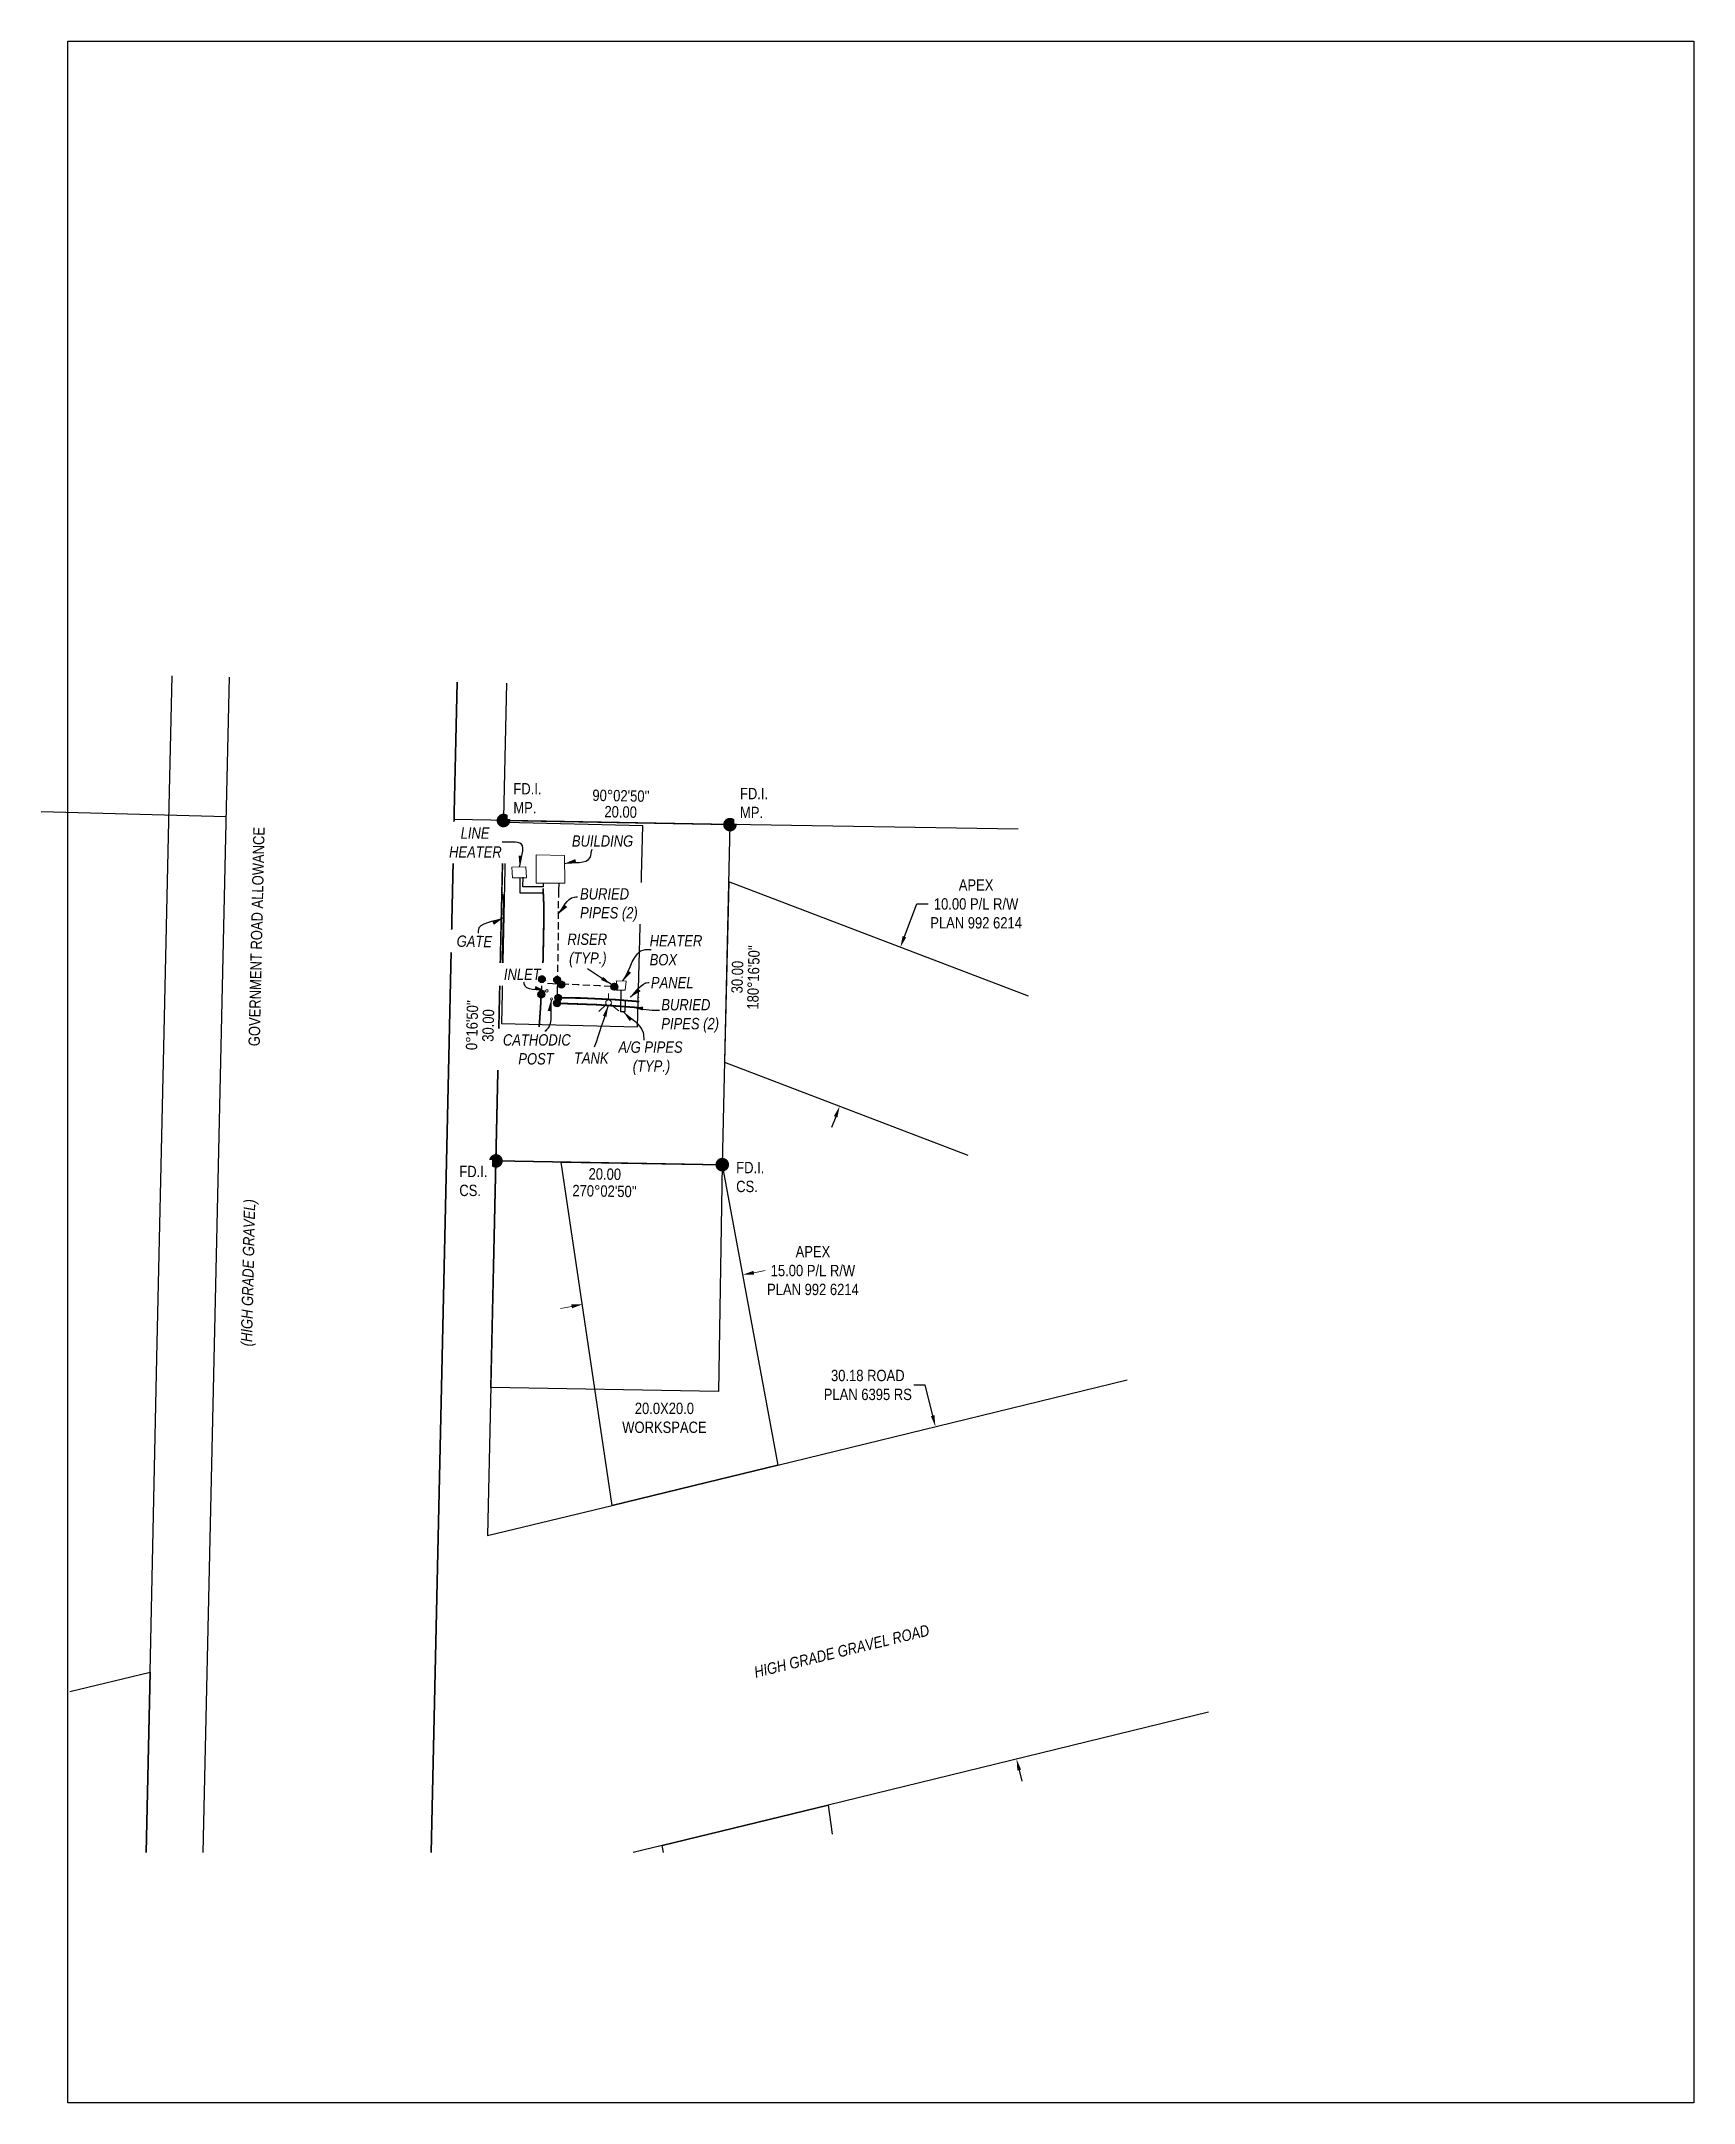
# Model space of a CAD drawing. Extents: x 388722 to 394158, y 5809937 to 5812852.
# Drawn here: x 392701 to 394158, y 5810238 to 5812056 of the extents above; entities that cross this region are included whole.
import ezdxf
from ezdxf.enums import TextEntityAlignment as Align

# ---------------------------------------------------------------- set-up
doc = ezdxf.new("R2010")
doc.units = 0
doc.header["$LTSCALE"] = 5
doc.header["$PDSIZE"] = 0.5
doc.linetypes.add('DASHDOT', pattern=[25.4, 12.7, -6.35, 0, -6.35])
doc.linetypes.add('UG_PIPE', pattern=[1.875, 1.25, -0.625])
doc.layers.get('Defpoints').update_dxf_attribs({"color": 9})
for name, color, linetype in [('AS-FENCE', 48, 'foc-FENCE'), ('AS-PHOTO', 7, 'Continuous'), ('AS-PIPE-AG', 44, 'Continuous'), ('AS-PIPE-UG', 44, 'UG_PIPE'), ('AS-SYMBOL', 7, 'Continuous'), ('C-RW', 13, 'Continuous'), ('L-BD', 7, 'Continuous'), ('L-MON', 1, 'Continuous'), ('L-ROAD-T', 7, 'Continuous'), ('L-SEC', 7, 'Continuous'), ('L-TITLEDB', 4, 'Continuous'), ('L-TITLEDB-T', 4, 'Continuous'), ('P-APEX RECON-TWS', 104, 'Continuous')]:
    doc.layers.add(name, color=color, linetype=linetype)
for name, color, linetype, lineweight in [('AS-GENERAL', 48, 'Continuous', 18), ('AS-RECON EXISTING', 151, 'DASHDOT', 40), ('C-RW-T', 13, 'Continuous', 9), ('P-APEX RECON-TWS-T', 104, 'Continuous', 9), ('T-TEXT', 48, 'Continuous', 18)]:
    doc.layers.add(name, color=color, linetype=linetype, lineweight=lineweight)
doc.styles.add('80CG', font='ARIALN.TTF', dxfattribs={"height": 10})
doc.styles.add('80L', font='ARIALN.TTF', dxfattribs={"height": 10})
doc.styles.add('80LS', font='ARIALNI.TTF', dxfattribs={"height": 10})
doc.styles.add('foc-LtypeFont', font='ARIALN.TTF', dxfattribs={"height": 7.35})
doc.linetypes.add('foc-FENCE', pattern='A,10,-1,["X",foc-LtypeFont,S=0.2,R=0,X=-0.625,Y=-0.75],-1.24', length=12.24)
doc.dimstyles.new('Compass 5 000', dxfattribs={"dimscale": 5, "dimtxt": 9, "dimasz": 2, "dimexe": 0.2, "dimexo": 0.0625, "dimgap": 0.5, "dimtad": 0, "dimtih": 1, "dimtoh": 1, "dimzin": 0, "dimdsep": 46, "dimtxsty": '80CG', "dimcen": 0.1, "dimse1": 1, "dimse2": 1, "dimclrd": 256, "dimclrt": 256, "dimaunit": 1, "dimadec": 4, "dimazin": 0, "dimtfac": 0.06, "dimtofl": 0, "dimtmove": 0, "dimatfit": 1, "dimfxl": 0.2, "dimtolj": 1, "dimtzin": 0, "dimlwd": -1, "dimarcsym": 0})
picture_1 = doc.add_image_def('image1.jpg', size_in_pixel=(1434, 1818))

msp = doc.modelspace()

# ---------------------------------------------------------------- texts
at = {"layer": 'L-BD', "color": 255, "style": '80L'}
for s, height, rotation, p in [("90°02'50''", 9.9962, 358.9531, (393212.107, 5811390.378)), ('20.00', 9.9962, 358.9531, (393211.847, 5811376.135)), ("180°16'50''", 9.99624, 88.7028, (393328.932, 5811230.143)), ('30.00', 9.9962, 88.7028, (393314.691, 5811230.465)), ("0°16'50''", 9.9962, 88.731, (393080.752, 5811188.074)), ('30.00', 9.9962, 88.731, (393094.993, 5811187.758)), ('20.00', 9.9962, 359.0528, (393197.874, 5811056.731)), ("270°02'50''", 9.99624, 359.0528, (393197.626, 5811041.738))]:
    msp.add_text(s, height=height, rotation=rotation, dxfattribs=at).set_placement(p, align=Align.MIDDLE)
at = {"layer": 'L-ROAD-T', "color": 255, "style": '80L'}
msp.add_text('GOVERNMENT ROAD ALLOWANCE', height=9.99624, rotation=88.722844, dxfattribs=at).set_placement((392890.737, 5811266.161), align=Align.MIDDLE_CENTER)
at = {"layer": 'T-TEXT', "color": 255, "style": '80LS'}
for s, rotation, p in [('(HIGH GRADE GRAVEL)', 88.722844, (392883.219, 5810969.701)), ('HIGH GRADE GRAVEL ROAD', 13.708755, (393406.739, 5810636.079))]:
    msp.add_text(s, height=9.99624, rotation=rotation, dxfattribs=at).set_placement(p, align=Align.MIDDLE_CENTER)
at = {"layer": 'T-TEXT', "insert": (393168.531, 5811355.446), "char_height": 9.99624, "attachment_point": 1, "style": '80L'}
msp.add_mtext_dynamic_manual_height_columns('\\pi0.30902;{\\fArial Narrow|b0|i1|c0|p34;BUILDING}', width=54.06317, gutter_width=50, heights=[0], dxfattribs=at)

# ---------------------------------------------------------------- blocks, each defined once
blk = doc.blocks.new('RISER')
h = blk.add_hatch(color=255)
h.dxf.hatch_style = 1
edge = h.paths.add_edge_path()
edge.add_arc((0, 0), 0.7, 0, 360)
blk.add_hatch(color=48).paths.add_polyline_path([(0.58, -0.15), (-0.58, -0.15, 0.774597)])
at = {"color": 48}
blk.add_line((-0.58, -0.15), (0.58, -0.15), dxfattribs=at)
blk.add_circle((0, 0), 0.6, dxfattribs=at)
blk = doc.blocks.new('fdia')
at = {"color": 255, "const_width": 1}
blk.add_lwpolyline([(-0.5, 0, 1), (0.5, 0, 1)], format="xyb", close=True, dxfattribs=at)
blk = doc.blocks.new('Fdiaa')
blk.add_blockref('fdia', (0, 0))
blk = doc.blocks.new('fdib')
at = {"color": 1, "const_width": 1.6}
blk.add_lwpolyline([(-0.4, 0, 1), (0.4, 0, 1)], format="xyb", close=True, dxfattribs=at)
at = {"color": 1}
blk.add_circle((0, 0), 0.8, dxfattribs=at)
blk = doc.blocks.new('Fdibb')
blk.add_blockref('fdib', (0, 0))
blk = doc.blocks.new('fdicc')
for name in ['Fdibb', 'Fdiaa']:
    blk.add_blockref(name, (0, 0))
blk = doc.blocks.new('FDI')
blk.add_blockref('fdicc', (0, 0))
blk = doc.blocks.new('*D459')
at = {"layer": 'Defpoints', "color": 0, "transparency": 16777216}
for p in [(393442.5, 5810822.5), (393489.4, 5810834), (393514.1, 5810529.3)]:
    blk.add_point(p, dxfattribs=at)
at = {"layer": 'L-TITLEDB-T', "color": 255, "transparency": 16777216}
for p, q in [((393480.4, 5810870.7), (393470.4, 5810870.7)), ((393487, 5810843.7), (393480.4, 5810870.7)), ((393563.4, 5810531.1), (393565.7, 5810521.4))]:
    blk.add_line(p, q, dxfattribs=at)
for points in [[(393488.6, 5810844.1), (393485.4, 5810843.3), (393489.4, 5810834)], [(393565, 5810531.5), (393561.7, 5810530.7), (393561, 5810540.8)]]:
    blk.add_solid(points, dxfattribs=at)
at = {"layer": 'L-TITLEDB-T', "color": 255, "transparency": 16777216, "insert": (393429.8, 5810870.7), "char_height": 10, "attachment_point": 5, "style": '80CG'}
blk.add_mtext('\\A1;30.18 ROAD\\PPLAN 6395 RS', dxfattribs=at)
blk = doc.blocks.new('*D460')
at = {"layer": 'C-RW-T', "color": 255, "transparency": 16777216}
for p, q in [((393329.2, 5810969.7), (393339.2, 5810971.6)), ((393168.6, 5810940), (393158.8, 5810938.2))]:
    blk.add_line(p, q, dxfattribs=at)
for points in [[(393328.9, 5810971.4), (393329.5, 5810968.1), (393319.4, 5810967.9)], [(393168.3, 5810941.7), (393169, 5810938.4), (393178.5, 5810941.9)]]:
    blk.add_solid(points, dxfattribs=at)
at = {"layer": 'Defpoints', "color": 0, "transparency": 16777216}
for p in [(393317.1, 5810980.3), (393319.4, 5810967.9), (393176.2, 5810954.3)]:
    blk.add_point(p, dxfattribs=at)
at = {"layer": 'C-RW-T', "color": 255, "transparency": 16777216, "insert": (393381.4, 5810971.6), "char_height": 10, "attachment_point": 5, "style": '80CG'}
blk.add_mtext('\\A1;APEX\\P15.00 P/L R/W\\PPLAN 992 6214', dxfattribs=at)
blk = doc.blocks.new('*D472')
at = {"layer": 'Defpoints', "color": 0, "transparency": 16777216}
for p in [(393458.5, 5811256.7), (393508.2, 5811237.8), (393454.7, 5811097.6)]:
    blk.add_point(p, dxfattribs=at)
at = {"layer": 'L-BD', "color": 255, "transparency": 16777216}
for p, q in [((393462.1, 5811266.1), (393473.1, 5811294.9)), ((393473.1, 5811294.9), (393483.1, 5811294.9)), ((393401.5, 5811107.3), (393397.9, 5811097.9))]:
    blk.add_line(p, q, dxfattribs=at)
for points in [[(393460.5, 5811266.7), (393463.7, 5811265.5), (393458.5, 5811256.7)], [(393399.9, 5811107.8), (393403, 5811106.7), (393405, 5811116.6)]]:
    blk.add_solid(points, dxfattribs=at)
at = {"layer": 'L-BD', "color": 255, "transparency": 16777216, "insert": (393525.3, 5811294.9), "char_height": 10, "attachment_point": 5, "style": '80CG'}
blk.add_mtext('\\A1;APEX\\P10.00 P/L R/W\\PPLAN 992 6214', dxfattribs=at)

# ---------------------------------------------------------------- dimensions: what is measured, and where the dimension line sits
at = {"layer": 'C-RW-T', "color": 255}
dim = msp.add_linear_dim(base=(393319.392, 5810967.898), p1=(393176.19, 5810954.272), p2=(393317.099, 5810980.309), angle=10.469174, text='APEX\\P15.00 P/L R/W\\PPLAN 992 6214', dimstyle='Compass 5 000', override={"dimclrd": 255, "dimclrt": 255}, dxfattribs=at)
dim.commit()
dim.dimension.update_dxf_attribs({"geometry": '*D460', "text_midpoint": (393381.384, 5810971.552), "dimtype": 161})
at = {"layer": 'L-BD'}
dim = msp.add_linear_dim(base=(393458.532, 5811256.727), p1=(393454.746, 5811097.628), p2=(393508.23, 5811237.758), angle=69.109447, text='APEX\\P10.00 P/L R/W\\PPLAN 992 6214', dimstyle='Compass 5 000', override={"dimclrd": 255, "dimclrt": 255}, dxfattribs=at)
dim.commit()
dim.dimension.update_dxf_attribs({"geometry": '*D472', "text_midpoint": (393525.314, 5811294.881), "dimtype": 161})
at = {"layer": 'L-TITLEDB-T', "color": 255}
dim = msp.add_linear_dim(base=(393489.353, 5810834), p1=(393514.092, 5810529.336), p2=(393442.463, 5810822.545), angle=103.728162, text='30.18 ROAD\\PPLAN 6395 RS', dimstyle='Compass 5 000', override={"dimclrd": 255, "dimclrt": 255}, dxfattribs=at)
dim.commit()
dim.dimension.update_dxf_attribs({"geometry": '*D459', "text_midpoint": (393429.784, 5810870.699), "dimtype": 161})

# ---------------------------------------------------------------- linework, layer by layer
at = {"layer": 'AS-FENCE', "flags": 128}
msp.add_lwpolyline([(393106.746, 5811189.466), (393226.776, 5811186.576), (393231.466, 5811363.926), (393110.716, 5811366.896)], close=True, dxfattribs=at)
at = {"layer": 'AS-GENERAL', "flags": 128}
for points in [[(393137.376, 5811313.346), (393137.236, 5811338.256), (393162.436, 5811337.596), (393162.496, 5811313.156)], [(393128.816, 5811318.016), (393128.336, 5811327.576), (393115.916, 5811327.396), (393116.366, 5811317.926)], [(393216.676, 5811226.916), (393215.696, 5811218.826), (393208.266, 5811218.796), (393208.226, 5811227.146)]]:
    msp.add_lwpolyline(points, close=True, dxfattribs=at)
at = {"layer": 'AS-GENERAL', "const_width": 1, "flags": 128}
for points in [[(393108.476, 5811293.276), (393107.276, 5811241.896)], [(393107.936, 5811303.796), (393108.556, 5811293.306)]]:
    msp.add_lwpolyline(points, dxfattribs=at)
at = {"layer": 'AS-GENERAL', "flags": 128}
for points in [[(393192.626, 5811200.076), (393199.162, 5811206.244)], [(393201.046, 5811216.106), (393201.071, 5811210.361)], [(393210.116, 5811200.666), (393203.194, 5811206.226)]]:
    msp.add_lwpolyline(points, dxfattribs=at)
at = {"layer": 'AS-GENERAL'}
for points in [[(393220.391, 5811213.027), (393220.587, 5811213.027), (393220.587, 5811212.827), (393220.391, 5811212.827)], [(393227.749, 5811212.447), (393227.945, 5811212.447), (393227.945, 5811212.248), (393227.749, 5811212.248)]]:
    msp.add_lwpolyline(points, close=True, dxfattribs=at)
for centre, radius in [((393146.806, 5811218.206), 1.189), ((393150.856, 5811211.146), 0.899), ((393201.185, 5811207.807), 2.556)]:
    msp.add_circle(centre, radius, dxfattribs=at)
at = {"layer": 'AS-PIPE-AG', "flags": 128}
for points in [[(393143.356, 5811308.596), (393143.426, 5811304.466), (393123.346, 5811304.506), (393123.326, 5811317.466)], [(393143.546, 5811312.786), (393143.586, 5811310.126), (393125.686, 5811310.166), (393125.816, 5811318.666)], [(393157.326, 5811306.786), (393157.526, 5811312.826)], [(393142.356, 5811228.606), (393141.836, 5811215.126)], [(393142.006, 5811225.316), (393156.606, 5811224.406)], [(393156.196, 5811228.136), (393155.596, 5811206.916)], [(393212.076, 5811218.456), (393211.566, 5811199.976), (393215.796, 5811200.076), (393216.256, 5811209.486), (393210.776, 5811210.276)]]:
    msp.add_lwpolyline(points, dxfattribs=at)
at = {"layer": 'AS-PIPE-UG', "flags": 128}
for points in [[(393157.056, 5811306.886), (393156.646, 5811289.206), (393156.686, 5811266.926), (393156.346, 5811246.046), (393155.816, 5811228.016)], [(393159.776, 5811224.446), (393173.646, 5811223.976), (393192.976, 5811223.026), (393206.276, 5811222.086)]]:
    msp.add_lwpolyline(points, dxfattribs=at)
at = {"layer": 'AS-RECON EXISTING', "color": 240, "ltscale": 0.2, "const_width": 1.499, "flags": 128}
for points in [[(393142.376, 5811228.566), (393143.366, 5811244.926), (393143.836, 5811265.836), (393144.216, 5811291.096), (393143.406, 5811308.396)], [(393139.966, 5811186.366), (393141.206, 5811203.826), (393141.986, 5811220.476)], [(393227.996, 5811203.486), (393191.246, 5811206.086), (393155.746, 5811207.336)]]:
    msp.add_lwpolyline(points, dxfattribs=at)
at = {"layer": 'AS-RECON EXISTING', "ltscale": 0.2, "const_width": 1.499, "flags": 128}
msp.add_lwpolyline([(393156.716, 5811212.106), (393177.036, 5811211.976), (393206.806, 5811210.546), (393228.246, 5811208.836)], dxfattribs=at)
at = {"layer": 'C-RW', "color": 255, "flags": 128}
for points in [[(393108.496, 5811368.526), (393308.236, 5811364.876), (393301.446, 5811065.016), (393101.846, 5811068.316)], [(393350.406, 5810800.056), (393287.456, 5810784.776), (393204.246, 5810764.486), (393159.472, 5811067.363), (393301.446, 5811065.016)]]:
    msp.add_lwpolyline(points, close=True, dxfattribs=at)
for points in [[(393571.524, 5811213.601), (393307.096, 5811314.526), (393303.492, 5811155.363), (393518.039, 5811073.469)], [(393249.477, 5810458.471), (393248.566, 5810464.636), (393394.716, 5810500.216), (393398.488, 5810474.703)]]:
    msp.add_lwpolyline(points, dxfattribs=at)
at = {"layer": 'L-SEC', "color": 255}
for p, q in [((392866.522, 5811494.969), (392864.018, 5811379.914)), ((393067.566, 5811490.595), (393065.063, 5811375.54)), ((392700.842, 5811376.363), (392863.8, 5811371.92)), ((392864.018, 5811379.914), (392843.475, 5810458.471)), ((393065.061, 5811375.432), (393064.429, 5811347.082)), ((393064.098, 5811332.26), (393044.618, 5810458.471))]:
    msp.add_line(p, q, dxfattribs=at)
at = {"layer": 'L-SEC', "color": 255, "flags": 128}
msp.add_lwpolyline([(393562.372, 5811360.903), (393308.236, 5811364.876), (393064.925, 5811369.322)], dxfattribs=at)
at = {"layer": 'L-TITLEDB', "color": 255, "flags": 128}
for points in [[(392793.241, 5810458.471), (392796.776, 5810617.526), (392802.926, 5810894.576), (392809.036, 5811168.596), (392813.776, 5811381.296), (392816.273, 5811496.062)], [(392866.522, 5811494.969), (392864.018, 5811379.914), (392843.475, 5810458.471)], [(393064.429, 5811347.082), (393065.061, 5811375.432), (393067.566, 5811490.595)], [(393111.179, 5811489.647), (393094.528, 5810737.946), (393204.246, 5810764.486), (393287.456, 5810784.776), (393350.406, 5810800.056), (393658.597, 5810875.345)], [(393044.618, 5810458.471), (393064.098, 5811332.26)], [(392726.083, 5810600.483), (392796.776, 5810617.526), (392793.241, 5810458.471)], [(393730.244, 5810582.063), (393394.716, 5810500.216), (393248.566, 5810464.636), (393222.951, 5810458.471)]]:
    msp.add_lwpolyline(points, dxfattribs=at)
at = {"layer": 'P-APEX RECON-TWS'}
msp.add_lwpolyline([(393301.446, 5811065.016), (393298.141, 5810865.119), (393097.419, 5810868.437), (393101.846, 5811068.316)], close=True, dxfattribs=at)

# ---------------------------------------------------------------- block references
at = {"layer": 'AS-SYMBOL', "xscale": 4.9981213, "yscale": 4.9981213, "zscale": 4.9981213}
for p in [(393206.216, 5811221.976), (393155.746, 5811207.336)]:
    msp.add_blockref('RISER', p, dxfattribs=at)
at = {"layer": 'L-MON', "xscale": 4.9981213, "yscale": 4.9981213, "zscale": 4.9981213}
for p in [(393308.236, 5811364.876), (393101.846, 5811068.316), (393301.446, 5811065.016)]:
    msp.add_blockref('FDI', p, dxfattribs=at)

msp.set_redraw_order([(e.dxf.handle, doc.entitydb.next_handle()) for e in msp.query("TEXT MTEXT ATTDEF DIMENSION ARC_DIMENSION")])  # texts and dimensions are drawn at this point

# ---------------------------------------------------------------- pictures from other files: only their frames are drawn
at = {"layer": 'AS-PHOTO'}
image = msp.add_image(picture_1, insert=(392724.216, 5810237.736), size_in_units=(1434, 1818), dxfattribs=at)
image.dxf.flags = 7

# ---------------------------------------------------------------- leaders
at = {"layer": 'T-TEXT', "path_type": 1}
for points in [[(393162.453, 5811330.605), (393184.895, 5811335.892), (393186.596, 5811343.257)], [(393203.833, 5811223.797), (393182.495, 5811237.707)]]:
    msp.add_leader(points, dimstyle='Compass 5 000', override={"dimgap": 0.5, "dimtad": 0}, dxfattribs=at)

# ---------------------------------------------------------------- next in the draw order: texts
at = {"layer": 'L-MON', "color": 255, "char_height": 9.9962, "attachment_point": 1, "style": '80L', "bg_fill": 2}
for s, insert in [('FD.I.\\PMP.', (393317.094, 5811397.267)), ('FD.I.\\PCS.', (393069.547, 5811064.002)), ('FD.I.\\PCS.', (393313.745, 5811067.466))]:
    msp.add_mtext_dynamic_manual_height_columns(s, width=23.94038, gutter_width=50, heights=[0], dxfattribs=dict(at, insert=insert))
at = {"layer": 'P-APEX RECON-TWS-T', "insert": (393250.429, 5810841.701), "char_height": 9.99624, "attachment_point": 5, "style": '80CG', "bg_fill": 2}
msp.add_mtext('\\A1;20.0X20.0\\PWORKSPACE', dxfattribs=at)
at = {"layer": 'T-TEXT', "char_height": 9.99624, "attachment_point": 1, "style": '80L', "bg_fill": 2}
for s, width, insert in [('\\pi10.502;{\\fArial Narrow|b0|i1|c0|p34;LINE \\P\\pi0.29739;HEATER}', 46.58704, (393060.217, 5811362.394)), ('{\\fArial Narrow|b0|i1|c0|p34;BURIED \\PPIPES (2)}', 50.36603, (393176.018, 5811308.849)), ('\\pi0.57948;{\\fArial Narrow|b0|i1|c0|p34;CATHODIC\\P\\pi14.149;POST}', 60.0045, (393107.427, 5811180.02)), ('\\pi0.06066;{\\fArial Narrow|b0|i1|c0|p34;A/G PIPES\\P\\pi12.696;(TYP.)}', 56.83943, (393209.78, 5811173.688))]:
    msp.add_mtext_dynamic_manual_height_columns(s, width=width, gutter_width=50, heights=[0], dxfattribs=dict(at, insert=insert))
at = {"layer": 'T-TEXT', "insert": (393066.73, 5811267.224), "char_height": 9.99624, "attachment_point": 1, "rotation": 358.953107, "style": '80L', "bg_fill": 2}
msp.add_mtext_dynamic_manual_height_columns('\\pi0.61168;{\\fArial Narrow|b0|i1|c0|p34;GATE}', width=31.80532, gutter_width=50, heights=[0], dxfattribs=at)

# ---------------------------------------------------------------- next in the draw order: block references
at = {"layer": 'L-MON', "xscale": 4.9981213, "yscale": 4.9981213, "zscale": 4.9981213}
msp.add_blockref('FDI', (393108.496, 5811368.526), dxfattribs=at)

# ---------------------------------------------------------------- next in the draw order: texts
at = {"layer": 'T-TEXT', "insert": (393164.547, 5811268.851), "char_height": 9.99624, "attachment_point": 1, "style": '80L'}
msp.add_mtext_dynamic_manual_height_columns('\\pi0.33274;{\\fArial Narrow|b0|i1|c0|p34;RISER\\P\\pi1.8431;(TYP.)}', width=35.13411, gutter_width=50, heights=[0], dxfattribs=at)
at = {"layer": 'T-TEXT', "char_height": 9.99624, "attachment_point": 1, "style": '80L', "bg_fill": 2}
for s, width, insert in [('{\\fArial Narrow|b0|i1|c0|p34;HEATER BOX}', 46.58704, (393237.426, 5811267.436)), ('\\pi0.33246;{\\fArial Narrow|b0|i1|c0|p34;INLET}', 33.64025, (393108.53, 5811237.815)), ('{\\fArial Narrow|b0|i1|c0|p34;BURIED \\PPIPES (2)}', 50.36603, (393247.691, 5811211.067))]:
    msp.add_mtext_dynamic_manual_height_columns(s, width=width, gutter_width=50, heights=[0], dxfattribs=dict(at, insert=insert))

# ---------------------------------------------------------------- next in the draw order: leaders
at = {"layer": 'T-TEXT', "path_type": 1}
for points in [[(393122.708, 5811327.494), (393124.358, 5811347.678), (393107.216, 5811349.53)], [(393156.652, 5811285.945), (393170.802, 5811300.99), (393173.669, 5811301.169)], [(393108.227, 5811282.597), (393086.122, 5811271.151), (393086.298, 5811269.127)], [(393150.592, 5811210.287), (393146.548, 5811183.858), (393144.899, 5811182.354)], [(393214.133, 5811200.037), (393231.597, 5811181.528), (393232.42, 5811174.945)]]:
    msp.add_leader(points, dimstyle='Compass 5 000', override={"dimgap": 0.5, "dimtad": 0}, dxfattribs=at)

# ---------------------------------------------------------------- next in the draw order: block references
at = {"layer": 'AS-SYMBOL', "xscale": 4.9981213, "yscale": 4.9981213, "zscale": 4.9981213}
for p in [(393142.376, 5811228.566), (393155.816, 5811228.016), (393159.556, 5811223.846), (393141.836, 5811215.126), (393156.716, 5811212.106)]:
    msp.add_blockref('RISER', p, dxfattribs=at)

# ---------------------------------------------------------------- next in the draw order: texts
at = {"layer": 'L-MON', "color": 255, "insert": (393117.244, 5811401.508), "char_height": 9.9962, "attachment_point": 1, "style": '80L', "bg_fill": 2}
msp.add_mtext_dynamic_manual_height_columns('FD.I.\\PMP.', width=23.94038, gutter_width=50, heights=[0], dxfattribs=at)
at = {"layer": 'T-TEXT', "insert": (393169.892, 5811164.144), "char_height": 9.99624, "attachment_point": 1, "style": '80L', "bg_fill": 2}
msp.add_mtext_dynamic_manual_height_columns('\\pi0.76845;{\\fArial Narrow|b0|i1|c0|p34;TANK}', width=31.49836, gutter_width=50, heights=[0], dxfattribs=at)

# ---------------------------------------------------------------- next in the draw order: leaders
at = {"layer": 'T-TEXT', "path_type": 1}
for points in [[(393213.878, 5811226.992), (393233.383, 5811254.647), (393238.811, 5811254.647)], [(393145.728, 5811217.703), (393126.689, 5811224.445), (393126.547, 5811226.076)], [(393221.641, 5811203.936), (393242.051, 5811201.273), (393246.136, 5811201.346)]]:
    msp.add_leader(points, dimstyle='Compass 5 000', override={"dimgap": 0.5, "dimtad": 0}, dxfattribs=at)

# ---------------------------------------------------------------- next in the draw order: texts
at = {"layer": 'T-TEXT', "insert": (393238.525, 5811230.575), "char_height": 9.99624, "attachment_point": 1, "style": '80L', "bg_fill": 2}
msp.add_mtext_dynamic_manual_height_columns('{\\fArial Narrow|b0|i1|c0|p34;PANEL}', width=37.28963, gutter_width=50, heights=[0], dxfattribs=at)

# ---------------------------------------------------------------- next in the draw order: leaders
at = {"layer": 'T-TEXT', "path_type": 1}
msp.add_leader([(393200.871, 5811205.27), (393188.599, 5811168.521)], dimstyle='Compass 5 000', override={"dimgap": 0.5, "dimtad": 0}, dxfattribs=at)

# ---------------------------------------------------------------- next in the draw order: leaders
msp.add_leader([(393220.587, 5811212.902), (393236.529, 5811225.748), (393237.116, 5811225.748)], dimstyle='Compass 5 000', override={"dimgap": 0.5, "dimtad": 0}, dxfattribs=at)

doc.saveas('drawing.dxf')
